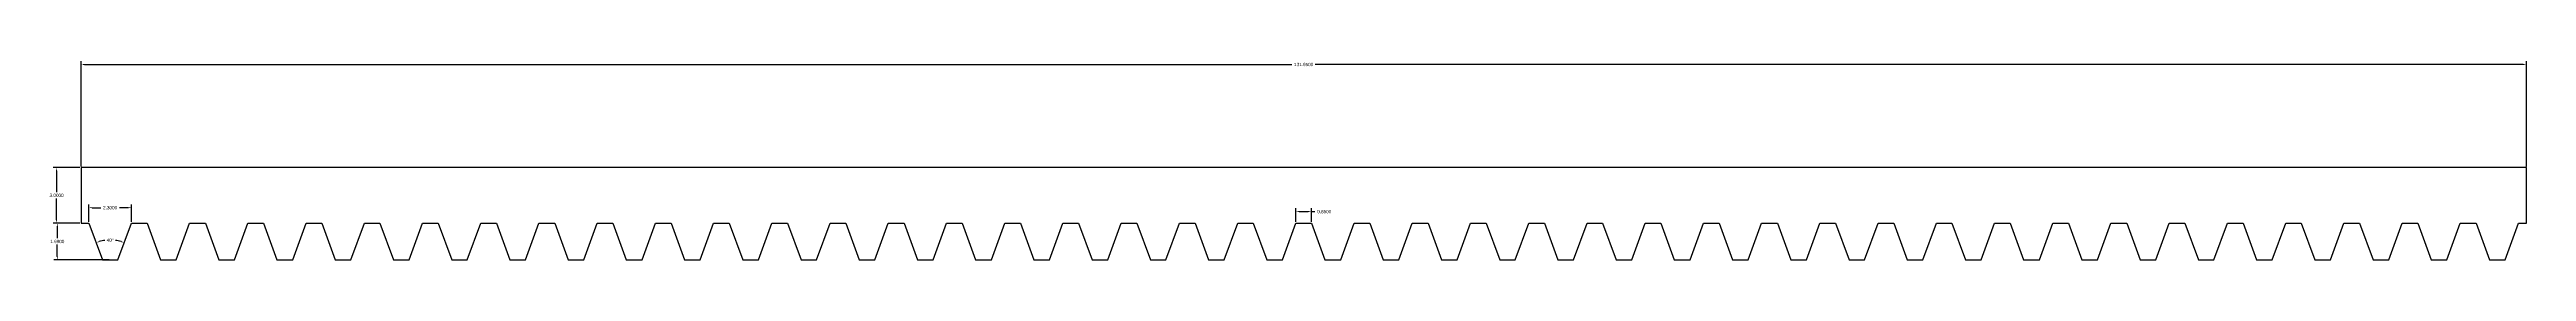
# Model space of a CAD drawing. Extents: x -3 to 148, y 0 to 14.
# Drawn here: x 14.3 to 147.9, y 0 to 10.8 of the extents above; entities that cross this region are included whole.
import ezdxf

# ---------------------------------------------------------------- set-up
doc = ezdxf.new("R2010")
doc.units = 0
doc.header["$MEASUREMENT"] = 0
doc.layers.add('1', color=7, linetype='Continuous')
doc.dimstyles.get("Standard").update_dxf_attribs({"dimtxt": 0.18, "dimasz": 0.18, "dimexe": 0.18, "dimexo": 0.0625, "dimgap": 0.09, "dimtad": 0, "dimtih": 1, "dimtoh": 1, "dimdec": 4, "dimzin": 0, "dimdsep": 46, "dimtxsty": 'Standard', "dimcen": 0.09, "dimadec": 0, "dimazin": 0, "dimtfac": 1, "dimtdec": 4, "dimtofl": 0, "dimtmove": 0, "dimatfit": 3, "dimfxl": 1, "dimtolj": 1, "dimtzin": 0, "dimarcsym": 0})

# ---------------------------------------------------------------- blocks, each defined once
blk = doc.blocks.new('*D0')
at = {"color": 0, "linetype": 'Continuous', "lineweight": -2, "transparency": 16777216}
for p, q in [((16, 5.06), (16, 10.76)), ((147.95, 5.06), (147.95, 10.76)), ((16.18, 10.58), (81.34, 10.58)), ((147.77, 10.58), (82.6, 10.58))]:
    blk.add_line(p, q, dxfattribs=at)
at = {"color": 0, "linetype": 'Continuous', "transparency": 16777216}
for points in [[(16.18, 10.61), (16.18, 10.55), (16, 10.58)], [(147.77, 10.61), (147.77, 10.55), (147.95, 10.58)]]:
    blk.add_solid(points, dxfattribs=at)
at = {"layer": 'Defpoints', "color": 0, "linetype": 'Continuous', "transparency": 16777216}
for p in [(16, 10.58), (16, 5), (147.95, 5)]:
    blk.add_point(p, dxfattribs=at)
at = {"color": 0, "linetype": 'Continuous', "transparency": 16777216, "insert": (81.97, 10.58), "char_height": 0.18, "attachment_point": 5}
blk.add_mtext('\\A1;131.9500', dxfattribs=at)
blk = doc.blocks.new('*D2')
at = {"color": 0, "linetype": 'Continuous', "lineweight": -2, "transparency": 16777216}
for p, q in [((15.94, 2), (14.54, 2)), ((14.72, 1.82), (14.72, 1.19)), ((17.51, 0.01), (14.54, 0.01)), ((14.72, 0.19), (14.72, 0.83))]:
    blk.add_line(p, q, dxfattribs=at)
at = {"color": 0, "linetype": 'Continuous', "transparency": 16777216}
for points in [[(14.69, 1.82), (14.75, 1.82), (14.72, 2)], [(14.69, 0.19), (14.75, 0.19), (14.72, 0.01)]]:
    blk.add_solid(points, dxfattribs=at)
at = {"layer": 'Defpoints', "color": 0, "linetype": 'Continuous', "transparency": 16777216}
for p in [(14.72, 2), (16, 2), (17.57, 0.01)]:
    blk.add_point(p, dxfattribs=at)
at = {"color": 0, "linetype": 'Continuous', "transparency": 16777216, "insert": (14.72, 1), "char_height": 0.18, "attachment_point": 5}
blk.add_mtext('\\A1;1.9900', dxfattribs=at)
blk = doc.blocks.new('*D6')
at = {"color": 0, "linetype": 'Continuous', "lineweight": -2, "transparency": 16777216}
for p, q in [((15.94, 5), (14.5, 5)), ((14.68, 4.82), (14.68, 3.68)), ((14.68, 2.18), (14.68, 3.32)), ((15.94, 2), (14.5, 2))]:
    blk.add_line(p, q, dxfattribs=at)
at = {"color": 0, "linetype": 'Continuous', "transparency": 16777216}
for points in [[(14.65, 4.82), (14.71, 4.82), (14.68, 5)], [(14.65, 2.18), (14.71, 2.18), (14.68, 2)]]:
    blk.add_solid(points, dxfattribs=at)
at = {"layer": 'Defpoints', "color": 0, "linetype": 'Continuous', "transparency": 16777216}
for p in [(16, 5), (14.68, 2), (16, 2)]:
    blk.add_point(p, dxfattribs=at)
at = {"color": 0, "linetype": 'Continuous', "transparency": 16777216, "insert": (14.68, 3.5), "char_height": 0.18, "attachment_point": 5}
blk.add_mtext('\\A1;3.0000', dxfattribs=at)
blk = doc.blocks.new('*D8')
at = {"color": 0, "linetype": 'Continuous', "lineweight": -2, "transparency": 16777216}
for p, q in [((16.42, 2.06), (16.42, 3.01)), ((16.6, 2.83), (17.07, 2.83)), ((18.54, 2.83), (18.07, 2.83)), ((18.72, 2.06), (18.72, 3.01))]:
    blk.add_line(p, q, dxfattribs=at)
at = {"color": 0, "linetype": 'Continuous', "transparency": 16777216}
for points in [[(16.6, 2.86), (16.6, 2.8), (16.42, 2.83)], [(18.54, 2.86), (18.54, 2.8), (18.72, 2.83)]]:
    blk.add_solid(points, dxfattribs=at)
at = {"layer": 'Defpoints', "color": 0, "linetype": 'Continuous', "transparency": 16777216}
for p in [(18.72, 2.83), (16.42, 2), (18.72, 2)]:
    blk.add_point(p, dxfattribs=at)
at = {"color": 0, "linetype": 'Continuous', "transparency": 16777216, "insert": (17.57, 2.83), "char_height": 0.18, "attachment_point": 5}
blk.add_mtext('\\A1;2.3000', dxfattribs=at)
blk = doc.blocks.new('*D9')
at = {"color": 0, "linetype": 'Continuous', "lineweight": -2, "transparency": 16777216}
for start, end in [(97.4117, 105.4754), (74.5246, 82.5883)]:
    blk.add_arc((17.57, -1.13), 2.21, start, end, dxfattribs=at)
at = {"color": 0, "linetype": 'Continuous', "transparency": 16777216}
for points in [[(16.99, 0.97), (16.97, 1.02), (16.81, 0.94)], [(18.17, 1.02), (18.15, 0.97), (18.33, 0.94)]]:
    blk.add_solid(points, dxfattribs=at)
at = {"layer": 'Defpoints', "color": 0, "linetype": 'Continuous', "transparency": 16777216}
for p in [(16.42, 2), (18.72, 2), (17.15, 0.01), (17.83, 1.06), (17.99, 0.01)]:
    blk.add_point(p, dxfattribs=at)
at = {"color": 0, "linetype": 'Continuous', "transparency": 16777216, "insert": (17.57, 1.07), "char_height": 0.18, "attachment_point": 5}
blk.add_mtext('\\A1;40°', dxfattribs=at)
blk = doc.blocks.new('*D10')
at = {"color": 0, "linetype": 'Continuous', "lineweight": -2, "transparency": 16777216}
for p, q in [((81.55, 2.06), (81.55, 2.8)), ((82.4, 2.06), (82.4, 2.8)), ((81.73, 2.62), (82.22, 2.62)), ((82.4, 2.62), (82.58, 2.62))]:
    blk.add_line(p, q, dxfattribs=at)
at = {"color": 0, "linetype": 'Continuous', "transparency": 16777216}
for points in [[(81.73, 2.65), (81.73, 2.59), (81.55, 2.62)], [(82.22, 2.65), (82.22, 2.59), (82.4, 2.62)]]:
    blk.add_solid(points, dxfattribs=at)
at = {"layer": 'Defpoints', "color": 0, "linetype": 'Continuous', "transparency": 16777216}
for p in [(81.55, 2), (82.4, 2.62), (82.4, 2)]:
    blk.add_point(p, dxfattribs=at)
at = {"color": 0, "linetype": 'Continuous', "transparency": 16777216, "insert": (83.08, 2.62), "char_height": 0.18, "attachment_point": 5}
blk.add_mtext('\\A1;0.8500', dxfattribs=at)

msp = doc.modelspace()

# ---------------------------------------------------------------- linework, layer by layer
at = {"layer": '1'}
msp.add_lwpolyline([(16, 2), (16.42, 2), (17.15, 0.01), (17.99, 0.01), (18.72, 2), (19.14, 2), (19.56, 2), (20.29, 0.01), (21.14, 0.01), (21.86, 2), (22.28, 2), (22.71, 2), (23.43, 0.01), (24.28, 0.01), (25, 2), (25.42, 2), (25.85, 2), (26.57, 0.01), (27.42, 0.01), (28.14, 2), (28.57, 2), (28.99, 2), (29.71, 0.01), (30.56, 0.01), (31.29, 2), (31.71, 2), (32.13, 2), (32.86, 0.01), (33.7, 0.01), (34.43, 2), (34.85, 2), (35.27, 2), (36, 0.01), (36.84, 0.01), (37.57, 2), (37.99, 2), (38.41, 2), (39.14, 0.01), (39.98, 0.01), (40.71, 2), (41.13, 2), (41.56, 2), (42.28, 0.01), (43.13, 0.01), (43.85, 2), (44.27, 2), (44.7, 2), (45.42, 0.01), (46.27, 0.01), (46.99, 2), (47.42, 2), (47.84, 2), (48.56, 0.01), (49.41, 0.01), (50.13, 2), (50.56, 2), (50.98, 2), (51.71, 0.01), (52.55, 0.01), (53.28, 2), (53.7, 2), (54.12, 2), (54.85, 0.01), (55.69, 0.01), (56.42, 2), (56.84, 2), (57.26, 2), (57.99, 0.01), (58.83, 0.01), (59.56, 2), (59.98, 2), (60.41, 2), (61.13, 0.01), (61.98, 0.01), (62.7, 2), (63.12, 2), (63.55, 2), (64.27, 0.01), (65.12, 0.01), (65.84, 2), (66.27, 2), (66.69, 2), (67.41, 0.01), (68.26, 0.01), (68.98, 2), (69.41, 2), (69.83, 2), (70.56, 0.01), (71.4, 0.01), (72.13, 2), (72.55, 2), (72.97, 2), (73.7, 0.01), (74.54, 0.01), (75.27, 2), (75.69, 2), (76.11, 2), (76.84, 0.01), (77.68, 0.01), (78.41, 2), (78.83, 2), (79.25, 2), (79.98, 0.01), (80.83, 0.01), (81.55, 2), (81.97, 2), (82.4, 2), (83.12, 0.01), (83.97, 0.01), (84.69, 2), (85.12, 2), (85.54, 2), (86.26, 0.01), (87.11, 0.01), (87.83, 2), (88.26, 2), (88.68, 2), (89.4, 0.01), (90.25, 0.01), (90.98, 2), (91.4, 2), (91.82, 2), (92.55, 0.01), (93.39, 0.01), (94.12, 2), (94.54, 2), (94.96, 2), (95.69, 0.01), (96.53, 0.01), (97.26, 2), (97.68, 2), (98.1, 2), (98.83, 0.01), (99.68, 0.01), (100.4, 2), (100.82, 2), (101.25, 2), (101.97, 0.01), (102.82, 0.01), (103.54, 2), (103.96, 2), (104.39, 2), (105.11, 0.01), (105.96, 0.01), (106.68, 2), (107.11, 2), (107.53, 2), (108.25, 0.01), (109.1, 0.01), (109.82, 2), (110.25, 2), (110.67, 2), (111.4, 0.01), (112.24, 0.01), (112.97, 2), (113.39, 2), (113.81, 2), (114.54, 0.01), (115.38, 0.01), (116.11, 2), (116.53, 2), (116.95, 2), (117.68, 0.01), (118.52, 0.01), (119.25, 2), (119.67, 2), (120.1, 2), (120.82, 0.01), (121.67, 0.01), (122.39, 2), (122.81, 2), (123.24, 2), (123.96, 0.01), (124.81, 0.01), (125.53, 2), (125.96, 2), (126.38, 2), (127.1, 0.01), (127.95, 0.01), (128.67, 2), (129.1, 2), (129.52, 2), (130.25, 0.01), (131.09, 0.01), (131.82, 2), (132.24, 2), (132.66, 2), (133.39, 0.01), (134.23, 0.01), (134.96, 2), (135.38, 2), (135.8, 2), (136.53, 0.01), (137.37, 0.01), (138.1, 2), (138.52, 2), (138.94, 2), (139.67, 0.01), (140.52, 0.01), (141.24, 2), (141.66, 2), (142.09, 2), (142.81, 0.01), (143.66, 0.01), (144.38, 2), (144.81, 2), (145.23, 2), (145.95, 0.01), (146.8, 0.01), (147.52, 2), (147.95, 2), (147.95, 5), (16, 5), (16, 2)], dxfattribs=at)

# ---------------------------------------------------------------- dimensions: what is measured, and where the dimension line sits
at = {"linetype": 'Continuous'}
for base, p1, p2, picture, middle in [((16, 10.58001), (147.95, 5), (16, 5), '*D0', (81.975, 10.58001)), ((18.72, 2.83211), (16.42, 2), (18.72, 2), '*D8', (17.57, 2.83211)), ((82.4, 2.62161), (81.55, 2), (82.4, 2), '*D10', (83.075, 2.62161))]:
    dim = msp.add_linear_dim(base=base, p1=p1, p2=p2, dimstyle='Standard', dxfattribs=at)
    dim.commit()
    dim.dimension.update_dxf_attribs({"geometry": picture, "text_midpoint": middle})
for base, p1, picture, middle in [((14.67546, 2), (16, 5), '*D6', (14.67546, 3.5)), ((14.71666, 2), (17.57, 0.01), '*D2', (14.71666, 1.005))]:
    dim = msp.add_linear_dim(base=base, p1=p1, p2=(16, 2), angle=90, dimstyle='Standard', dxfattribs=at)
    dim.commit()
    dim.dimension.update_dxf_attribs({"geometry": picture, "text_midpoint": middle})
dim = msp.add_angular_dim_2l(base=(17.82834, 1.05924), line1=((17.99, 0.01), (18.72, 2)), line2=((16.42, 2), (17.15, 0.01)), dimstyle='Standard', dxfattribs=at)
dim.commit()
dim.dimension.update_dxf_attribs({"geometry": '*D9', "text_midpoint": (17.57, 1.0744)})

doc.saveas('drawing.dxf')
